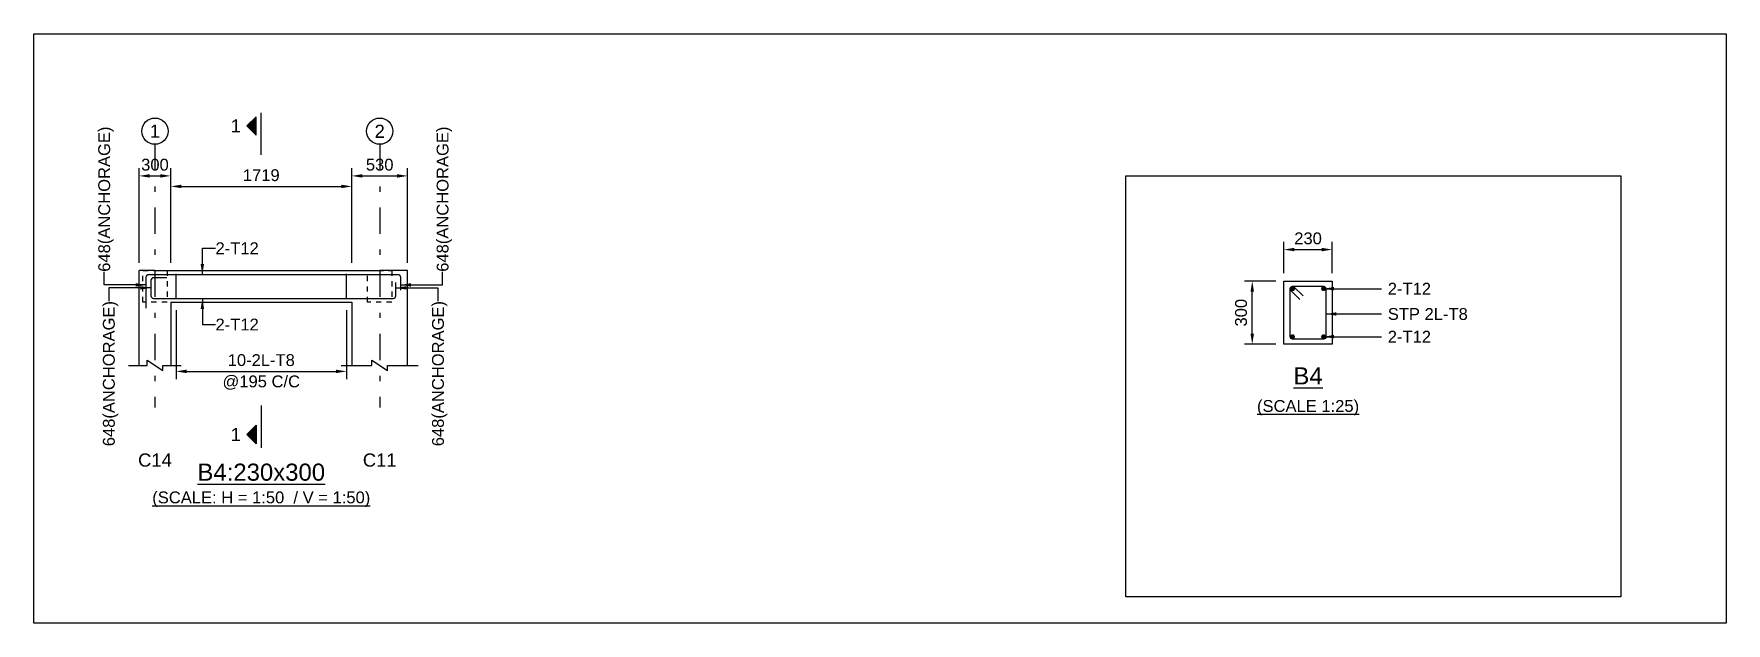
# Model space of a CAD drawing. Header units: inches. Extents: x -2000 to 34017, y -82600 to 3300.
# Drawn here: x -2000 to 30138, y -82600 to -71400 of the extents above; entities that cross this region are included whole.
import ezdxf
from ezdxf.enums import TextEntityAlignment as Align

# ---------------------------------------------------------------- set-up
doc = ezdxf.new("R2010")
doc.units = ezdxf.units.IN
doc.header["$LTSCALE"] = 1000
doc.header["$MEASUREMENT"] = 0
doc.linetypes.add('SCCenter', pattern=[1.2, 0.5, -0.3, 0.1, -0.3])
doc.linetypes.add('SCHidden', pattern=[0.2, 0.1, -0.1])
for name, color, linetype in [('Concrete Line', 2, 'Continuous'), ('Cut Line', 31, 'Continuous'), ('Dimension', 31, 'Continuous'), ('Grid', 8, 'Continuous'), ('Labels', 4, 'Continuous'), ('Labels_Support', 4, 'Continuous'), ('Link', 225, 'Continuous'), ('Reinforcement', 4, 'Continuous'), ('Schedule Border', 60, 'Continuous'), ('Section Mark', 5, 'Continuous'), ('Solid', 25, 'Continuous'), ('Text', 31, 'Continuous'), ('Text_Scale', 31, 'Continuous')]:
    doc.layers.add(name, color=color, linetype=linetype)
doc.styles.add('SC-SansSerif', font='SansSerif')
doc.styles.get("Standard").update_dxf_attribs({"font": 'txt.shx'})
doc.dimstyles.new('SCBBSDimStyl', dxfattribs={"dimtxt": 225, "dimasz": 200, "dimexe": 150, "dimexo": 150, "dimgap": 100, "dimtad": 1, "dimtoh": 1, "dimdec": 0, "dimzin": 0, "dimdsep": 46, "dimtxsty": 'SC-SansSerif', "dimcen": 0.09, "dimclrd": 8, "dimclre": 8, "dimclrt": 31, "dimadec": 0, "dimazin": 0, "dimtfac": 1, "dimtdec": 0, "dimtix": 1, "dimtofl": 0, "dimtmove": 0, "dimatfit": 3, "dimfxl": 1, "dimtolj": 1, "dimtzin": 0, "dimarcsym": 0})
doc.dimstyles.get("Standard").update_dxf_attribs({"dimtxt": 0.18, "dimasz": 200, "dimexe": 0.18, "dimexo": 0.0625, "dimgap": 0.09, "dimtad": 0, "dimtih": 1, "dimtoh": 1, "dimdec": 4, "dimzin": 0, "dimdsep": 46, "dimtxsty": 'Standard', "dimcen": 0.09, "dimadec": 0, "dimazin": 0, "dimtfac": 1, "dimtdec": 4, "dimtofl": 0, "dimtmove": 0, "dimatfit": 3, "dimfxl": 1, "dimtolj": 1, "dimtzin": 0, "dimarcsym": 0})

msp = doc.modelspace()

# ---------------------------------------------------------------- texts
at = {"layer": 'Grid', "style": 'SC-SansSerif'}
for s, p in [('1', (300, -73250)), ('2', (4568, -73250))]:
    msp.add_text(s, height=250, dxfattribs=at).set_placement(p, align=Align.MIDDLE)
at = {"layer": 'Labels', "style": 'SC-SansSerif'}
msp.add_text('%%uB4', height=325, dxfattribs=at).set_placement((22198, -77900), align=Align.MIDDLE)
msp.add_text('%%uB4:230x300', height=325, dxfattribs=at).set_placement((2319, -79990), align=Align.BOTTOM_CENTER)
at = {"layer": 'Labels_Support', "style": 'SC-SansSerif'}
for s, p in [('C14', (300, -79700)), ('C11', (4568, -79700))]:
    msp.add_text(s, height=250, dxfattribs=at).set_placement(p, align=Align.BOTTOM_CENTER)
at = {"layer": 'Section Mark', "style": 'SC-SansSerif'}
for p in [(1931.5, -73150), (1931.5, -79015)]:
    msp.add_text('1', height=250, dxfattribs=at).set_placement(p, align=Align.MIDDLE_RIGHT)
at = {"layer": 'Text', "style": 'SC-SansSerif'}
for p in [(-664, -75922), (5762, -75922)]:
    msp.add_text('648(ANCHORAGE)', height=225, rotation=90, dxfattribs=at).set_placement(p, align=Align.MIDDLE_LEFT)
for s, p in [('2-T12', (1450, -75475)), ('2-T12', (23712, -76244)), ('2-T12', (1450, -76925)), ('STP 2L-T8', (23712, -76724)), ('2-T12', (23712, -77156))]:
    msp.add_text(s, height=225, dxfattribs=at).set_placement(p, align=Align.MIDDLE_LEFT)
for p in [(-576, -76478), (5674, -76478)]:
    msp.add_text('648(ANCHORAGE)', height=225, rotation=90, dxfattribs=at).set_placement(p, align=Align.MIDDLE_RIGHT)
msp.add_text('%%u(SCALE 1:25)', height=225, dxfattribs=at).set_placement((22198, -78500), align=Align.MIDDLE)
at = {"layer": 'Text_Scale', "style": 'SC-SansSerif'}
msp.add_text('%%u(SCALE: H = 1:50  / V = 1:50)', height=225, dxfattribs=at).set_placement((2319, -80390), align=Align.BOTTOM_CENTER)

# ---------------------------------------------------------------- blocks, each defined once
blk = doc.blocks.new('*D18')
at = {"color": 8, "linetype": 'ByBlock', "lineweight": -2}
for p, q in [((700, -76650), (700, -77965)), ((3938, -76650), (3938, -77965)), ((900, -77815), (3738, -77815))]:
    blk.add_line(p, q, dxfattribs=at)
at = {"color": 8}
for points in [[(700, -77815), (900, -77782), (900, -77848)], [(3938, -77815), (3738, -77848), (3738, -77782)]]:
    blk.add_solid(points, dxfattribs=at)
at = {"layer": 'DEFPOINTS', "color": 31}
for p in [(700, -76500), (3938, -76500), (700, -77815)]:
    blk.add_point(p, dxfattribs=at)
at = {"color": 31, "char_height": 225, "attachment_point": 5, "style": 'SC-SansSerif'}
for s, insert in [('\\A1;10-2L-T8', (2319, -77602)), ('\\A1;@195 C/C', (2319, -78028))]:
    blk.add_mtext(s, dxfattribs=dict(at, insert=insert))
blk = doc.blocks.new('*D19')
at = {"color": 8, "linetype": 'ByBlock', "lineweight": -2}
for p, q in [((21738, -75950), (21738, -75350)), ((21938, -75500), (22458, -75500)), ((22658, -75950), (22658, -75350))]:
    blk.add_line(p, q, dxfattribs=at)
at = {"color": 8}
for points in [[(21738, -75500), (21938, -75467), (21938, -75533)], [(22658, -75500), (22458, -75533), (22458, -75467)]]:
    blk.add_solid(points, dxfattribs=at)
at = {"layer": 'DEFPOINTS', "color": 31}
for p in [(21738, -75500), (21738, -76100), (22658, -76100)]:
    blk.add_point(p, dxfattribs=at)
at = {"color": 31, "insert": (22198, -75288), "char_height": 225, "attachment_point": 5, "style": 'SC-SansSerif'}
blk.add_mtext('\\A1;230', dxfattribs=at)
blk = doc.blocks.new('*D20')
at = {"color": 8, "linetype": 'ByBlock', "lineweight": -2}
for p, q in [((21588, -76100), (20988, -76100)), ((21138, -77100), (21138, -76300)), ((21588, -77300), (20988, -77300))]:
    blk.add_line(p, q, dxfattribs=at)
at = {"color": 8}
for points in [[(21138, -76100), (21171, -76300), (21105, -76300)], [(21138, -77300), (21105, -77100), (21171, -77100)]]:
    blk.add_solid(points, dxfattribs=at)
at = {"layer": 'DEFPOINTS', "color": 31}
for p in [(21738, -76100), (21138, -77300), (21738, -77300)]:
    blk.add_point(p, dxfattribs=at)
at = {"color": 31, "insert": (20926, -76700), "char_height": 225, "attachment_point": 5, "rotation": 90, "style": 'SC-SansSerif'}
blk.add_mtext('\\A1;300', dxfattribs=at)
blk = doc.blocks.new('*D21')
at = {"color": 8, "linetype": 'ByBlock', "lineweight": -2}
for p, q in [((600, -75750), (600, -74150)), ((4038, -75750), (4038, -74150)), ((800, -74300), (3838, -74300))]:
    blk.add_line(p, q, dxfattribs=at)
at = {"color": 8}
for points in [[(600, -74300), (800, -74267), (800, -74333)], [(4038, -74300), (3838, -74333), (3838, -74267)]]:
    blk.add_solid(points, dxfattribs=at)
at = {"layer": 'DEFPOINTS', "color": 31}
for p in [(600, -74300), (600, -75900), (4038, -75900)]:
    blk.add_point(p, dxfattribs=at)
at = {"color": 31, "insert": (2319, -74088), "char_height": 225, "attachment_point": 5, "style": 'SC-SansSerif'}
blk.add_mtext('\\A1;1719', dxfattribs=at)
blk = doc.blocks.new('*D22')
at = {"color": 8, "linetype": 'ByBlock', "lineweight": -2}
for p, q in [((0, -75750), (0, -73950)), ((200, -74100), (400, -74100)), ((600, -75750), (600, -73950))]:
    blk.add_line(p, q, dxfattribs=at)
at = {"color": 8}
for points in [[(0, -74100), (200, -74067), (200, -74133)], [(600, -74100), (400, -74133), (400, -74067)]]:
    blk.add_solid(points, dxfattribs=at)
at = {"layer": 'DEFPOINTS', "color": 31}
for p in [(0, -74100), (0, -75900), (600, -75900)]:
    blk.add_point(p, dxfattribs=at)
at = {"color": 31, "insert": (300, -73888), "char_height": 225, "attachment_point": 5, "style": 'SC-SansSerif'}
blk.add_mtext('\\A1;300', dxfattribs=at)
blk = doc.blocks.new('*D23')
at = {"color": 8, "linetype": 'ByBlock', "lineweight": -2}
for p, q in [((4038, -75750), (4038, -73950)), ((4238, -74100), (4898, -74100)), ((5098, -75750), (5098, -73950))]:
    blk.add_line(p, q, dxfattribs=at)
at = {"color": 8}
for points in [[(4038, -74100), (4238, -74067), (4238, -74133)], [(5098, -74100), (4898, -74133), (4898, -74067)]]:
    blk.add_solid(points, dxfattribs=at)
at = {"layer": 'DEFPOINTS', "color": 31}
for p in [(4038, -74100), (4038, -75900), (5098, -75900)]:
    blk.add_point(p, dxfattribs=at)
at = {"color": 31, "insert": (4568, -73888), "char_height": 225, "attachment_point": 5, "style": 'SC-SansSerif'}
blk.add_mtext('\\A1;530', dxfattribs=at)

# ---------------------------------------------------------------- dimensions: what is measured, and where the dimension line sits
at = {"layer": 'Dimension'}
for base, p1, p2, text, picture, middle in [((600, -74100), (0, -75900), (600, -75900), '300', '*D22', (300, -74100)), ((5098, -74100), (4038, -75900), (5098, -75900), '530', '*D23', (4568, -74100)), ((4038, -74300), (600, -75900), (4038, -75900), '1719', '*D21', (2319, -74300)), ((3938, -77815), (700, -76500), (3938, -76500), '10-2L-T8\\X@195 C/C', '*D18', (2319, -77815))]:
    dim = msp.add_linear_dim(base=base, p1=p1, p2=p2, text=text, dimstyle='SCBBSDimStyl', dxfattribs=at)
    dim.commit()
    dim.dimension.update_dxf_attribs({"geometry": picture, "text_midpoint": middle})
for base, p1, p2, angle, text, picture, middle in [((22658, -75500), (21738, -76100), (22658, -76100), 0, '230', '*D19', (22198, -75500)), ((21138, -76100), (21738, -77300), (21738, -76100), 90, '300', '*D20', (21138, -76700))]:
    dim = msp.add_linear_dim(base=base, p1=p1, p2=p2, angle=angle, text=text, dimstyle='SCBBSDimStyl', override={"dimjust": 0}, dxfattribs=at)
    dim.commit()
    dim.dimension.update_dxf_attribs({"geometry": picture, "text_midpoint": middle, "dimtype": 129})

# ---------------------------------------------------------------- hatches: boundary and pattern name
at = {"layer": 'Solid'}
for points in [[(2219, -72975), (2044, -73150), (2219, -73325), (2219, -72975)], [(2219, -79190), (2044, -79015), (2219, -78840), (2219, -79190)]]:
    msp.add_hatch(color=256, dxfattribs=at).paths.add_polyline_path(points, flags=0)

# ---------------------------------------------------------------- linework, layer by layer
at = {"layer": 'Concrete Line'}
for p, q in [((0, -77700), (0, -75900)), ((300, -75900), (0, -75900)), ((5098, -75900), (4568, -75900)), ((5098, -77700), (5098, -75900)), ((600, -76500), (600, -77700)), ((4038, -76500), (4038, -77700))]:
    msp.add_line(p, q, dxfattribs=at)
at = {"layer": 'Concrete Line', "linetype": 'SCHidden'}
for points in [[(70, -75900), (530, -75900), (530, -75900), (530, -76500), (530, -76500), (70, -76500), (70, -76500), (70, -75900)], [(4338, -75900), (4798, -75900), (4798, -75900), (4798, -76500), (4798, -76500), (4338, -76500), (4338, -76500), (4338, -75900)]]:
    msp.add_lwpolyline(points, close=True, dxfattribs=at)
at = {"layer": 'Concrete Line'}
for points in [[(300, -75900), (4568, -75900)], [(600, -76500), (4038, -76500)]]:
    msp.add_lwpolyline(points, dxfattribs=at)
msp.add_lwpolyline([(21738, -76100), (22658, -76100), (22658, -77300), (21738, -77300)], close=True, dxfattribs=at)
at = {"layer": 'Cut Line'}
for points in [[(-200, -77700), (150, -77700), (150, -77600), (450, -77800), (450, -77700), (800, -77700)], [(3838, -77700), (4418, -77700), (4418, -77600), (4718, -77800), (4718, -77700), (5298, -77700)]]:
    msp.add_lwpolyline(points, dxfattribs=at)
at = {"layer": 'Grid', "linetype": 'SCCenter'}
for p, q in [((300, -73500), (300, -78500)), ((4568, -73500), (4568, -78500))]:
    msp.add_line(p, q, dxfattribs=at)
at = {"layer": 'Grid'}
for centre in [(300, -73250), (4568, -73250)]:
    msp.add_circle(centre, 250, dxfattribs=at)
at = {"layer": 'Link'}
for p, q in [((700, -76440), (700, -75960)), ((3938, -76440), (3938, -75960))]:
    msp.add_line(p, q, dxfattribs=at)
msp.add_lwpolyline([(22041.2, -76446.2), (21871.5, -76276.5, -0.6681786), (21904, -76198), (22492, -76198, -0.4142136), (22538, -76244), (22538, -77156, -0.4142136), (22492, -77202), (21904, -77202, -0.4142136), (21858, -77156), (21858, -76244, -0.6681786), (21936.5, -76211.5), (22106.2, -76381.2)], format="xyb", dxfattribs=at)
at = {"layer": 'Reinforcement'}
for points in [[(136, -76612), (136, -76022, -0.4142136), (186, -75972), (4912, -75972, -0.4142136), (4962, -76022), (4962, -76272)], [(524, -76036), (274, -76036, 0.4142136), (224, -76086), (224, -76378, 0.4142136), (274, -76428), (4824, -76428, 0.4142136), (4874, -76378), (4874, -76128)]]:
    msp.add_lwpolyline(points, format="xyb", dxfattribs=at)
at = {"layer": 'Reinforcement', "const_width": 46}
for points in [[(21881, -76244, 1), (21927, -76244, 1)], [(22469, -76244, 1), (22515, -76244, 1)], [(21881, -77156, 1), (21927, -77156, 1)], [(22469, -77156, 1), (22515, -77156, 1)]]:
    msp.add_lwpolyline(points, format="xyb", close=True, dxfattribs=at)
at = {"layer": 'Schedule Border'}
for points in [[(-2000, -71400), (30138, -71400), (30138, -82600), (-2000, -82600)], [(18738, -74100), (28138, -74100), (28138, -82100), (18738, -82100)]]:
    msp.add_lwpolyline(points, close=True, dxfattribs=at)
at = {"layer": 'Section Mark'}
for points in [[(2319, -73700), (2319, -72900)], [(2219, -72975), (2044, -73150), (2219, -73325), (2219, -72975)], [(2319, -78465), (2319, -79265)], [(2219, -79190), (2044, -79015), (2219, -78840), (2219, -79190)]]:
    msp.add_lwpolyline(points, dxfattribs=at)

msp.set_redraw_order([(e.dxf.handle, doc.entitydb.next_handle()) for e in msp.query("TEXT MTEXT ATTDEF DIMENSION ARC_DIMENSION")])  # texts and dimensions are drawn at this point

# ---------------------------------------------------------------- leaders
at = {"layer": 'Dimension', "color": 8}
for points, dimstyle in [([(1200, -75972), (1200, -75475), (1450, -75475)], 'Standard'), ([(136, -76172), (-664, -76172), (-664, -75922)], 'Standard'), ([(4962, -76172), (5762, -76172), (5762, -75922)], 'Standard'), ([(224, -76228), (-576, -76228), (-576, -76478)], 'Standard'), ([(1200, -76428), (1200, -76925), (1450, -76925)], 'Standard'), ([(4874, -76228), (5674, -76228), (5674, -76478)], 'Standard'), ([(22492, -76244), (22992, -76244), (23592, -76244)], 'SCBBSDimStyl'), ([(22538, -76724), (23592, -76724)], 'SCBBSDimStyl'), ([(22492, -77156), (22992, -77156), (23592, -77156)], 'SCBBSDimStyl')]:
    msp.add_leader(points, dimstyle=dimstyle, dxfattribs=at)

doc.saveas('drawing.dxf')
